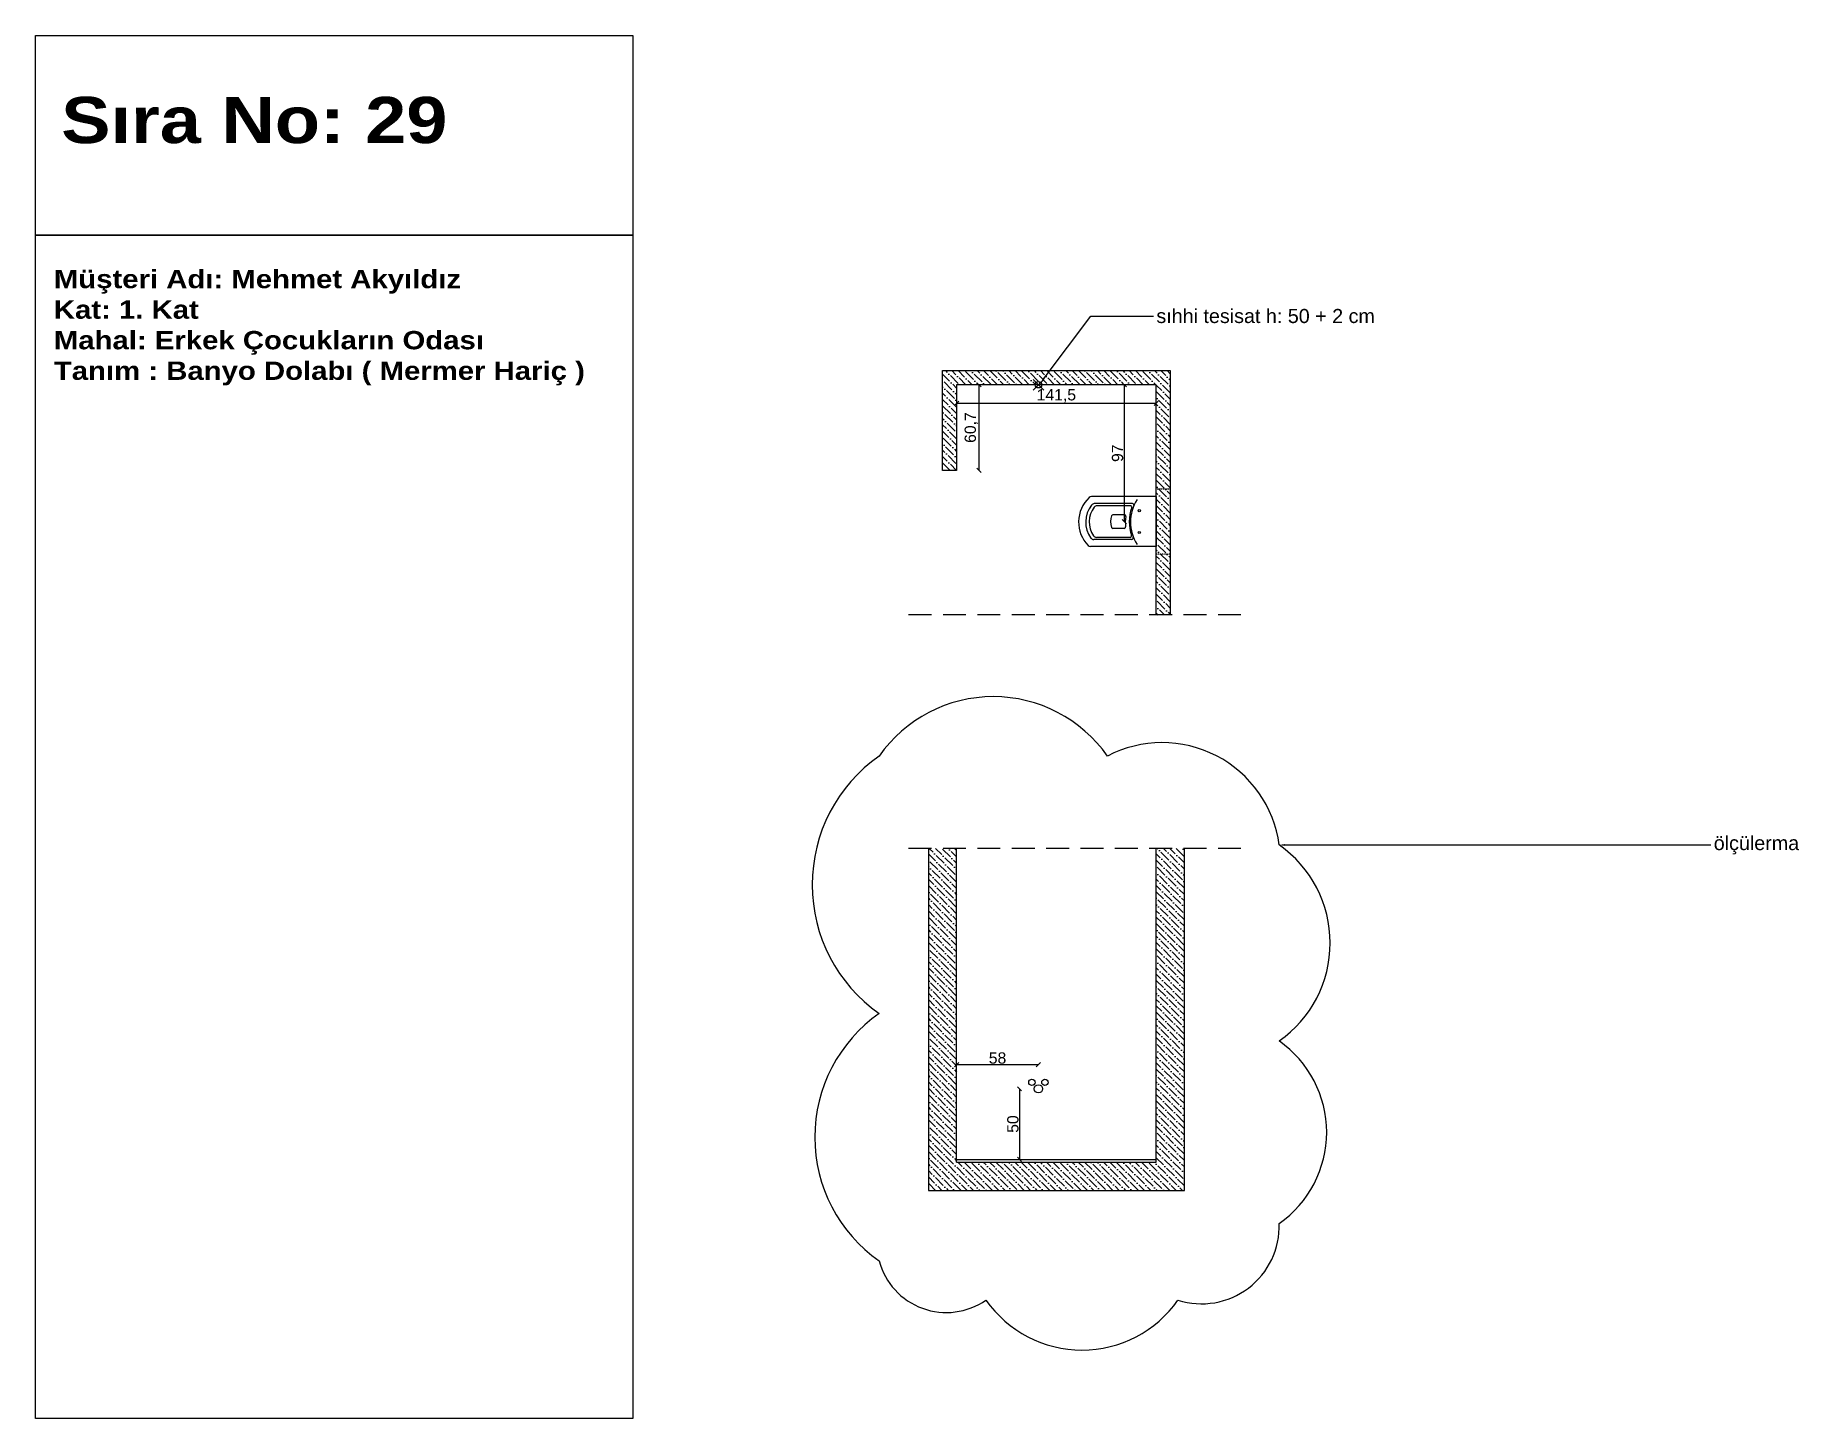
# Model space of a CAD drawing. Header units: millimetres. Extents: x -1860 to 15304, y 307 to 22353.
# Drawn here: x 3092 to 4347, y 1288 to 2269 of the extents above; entities that cross this region are included whole.
import ezdxf
from ezdxf import colors
from ezdxf.entities.mleader import LeaderData, LeaderLine
from ezdxf.math import Vec2, Vec3

# ---------------------------------------------------------------- set-up
doc = ezdxf.new("R2010")
doc.units = ezdxf.units.MM
doc.linetypes.add('( Hidden )', pattern=[0.375, 0.25, -0.125])
doc.linetypes.add('DOT', pattern=[0.25, 0, -0.25])
for name, color, linetype in [('dim_int', 183, 'Continuous'), ('perde', 90, 'Continuous'), ('prizler elektrik', 2, 'Continuous')]:
    doc.layers.add(name, color=color, linetype=linetype)
doc.layers.add('transparan', color=7, linetype='Continuous', transparency=0.75)
doc.layers.add('çerçeve', color=40, linetype='Continuous', lineweight=40)
doc.styles.get("Standard").update_dxf_attribs({"font": 'arial.ttf'})
doc.dimstyles.new('ISO-25', dxfattribs={"dimtxt": 8, "dimasz": 3, "dimexe": 1.25, "dimexo": 0.625, "dimtad": 1, "dimtxsty": 'Standard', "dimblk": 'OBLIQUE', "dimcen": 2.5, "dimse1": 1, "dimse2": 1, "dimadec": 0, "dimazin": 0, "dimtfac": 1, "dimtmove": 0, "dimatfit": 3, "dimldrblk": 'OBLIQUE', "dimfxl": 1, "dimarcsym": 0})
pattern_1 = [(315, (-3502.7175, 9351.9497), (6.1739261, -1.683798), [7.9375, -1.5875, 0, -1.5875])]

msp = doc.modelspace()

# ---------------------------------------------------------------- texts
at = {"layer": 'çerçeve', "color": 0, "lineweight": 25, "transparency": 33554687, "insert": (3384.3134, 2225.04879), "char_height": 32.7868852, "attachment_point": 3}
msp.add_mtext('{\\fArial Black|b1|i0|c162|p34;Sıra No: 29}', dxfattribs=at)
at = {"layer": 'çerçeve', "color": 0, "lineweight": 25, "transparency": 33554687, "insert": (3512.73557, 2102.42338), "char_height": 13, "width": 407.4693121, "attachment_point": 3}
msp.add_mtext('\\pxql;{\\fArial Black|b1|i0|c162|p34;Müşteri Adı: Mehmet Akyıldız\\PKat: 1. Kat \\PMahal: Erkek Çocukların Odası \\PTanım : Banyo Dolabı ( Mermer Hariç )  }', dxfattribs=at)

# ---------------------------------------------------------------- blocks, each defined once
blk = doc.blocks.new('_Oblique')
at = {"color": 0, "linetype": 'ByBlock', "lineweight": -2}
blk.add_line((-0.5, -0.5), (0.5, 0.5), dxfattribs=at)
blk = doc.blocks.new('*D248')
at = {"color": 0, "lineweight": -2, "transparency": 16777216}
blk.add_line((3761.2, 2020.9), (3761.2, 1960.2), dxfattribs=at)
at = {"layer": 'Defpoints', "color": 0, "transparency": 16777216}
for p in [(3745.4, 2020.9), (3745.4, 1960.2), (3761.2, 1960.2)]:
    blk.add_point(p, dxfattribs=at)
at = {"color": 0, "lineweight": -2, "transparency": 16777216, "xscale": 3, "yscale": 3, "zscale": 3}
for p, rotation in [((3761.2, 2020.9), 90), ((3761.2, 1960.2), 270)]:
    blk.add_blockref('_Oblique', p, dxfattribs=dict(at, rotation=rotation))
at = {"color": 0, "transparency": 16777216, "insert": (3755.8, 1990.6), "char_height": 8, "attachment_point": 5, "rotation": 90}
blk.add_mtext('60,7', dxfattribs=at)
blk = doc.blocks.new('*D249')
at = {"color": 0, "lineweight": -2, "transparency": 16777216}
blk.add_line((3886.9, 2007.7), (3745.4, 2007.7), dxfattribs=at)
at = {"layer": 'Defpoints', "color": 0, "transparency": 16777216}
for p in [(3745.4, 2020.9), (3886.9, 2020.9), (3745.4, 2007.7)]:
    blk.add_point(p, dxfattribs=at)
at = {"color": 0, "lineweight": -2, "transparency": 16777216, "xscale": 3, "yscale": 3, "zscale": 3, "rotation": 180}
blk.add_blockref('_Oblique', (3745.4, 2007.7), dxfattribs=at)
at = {"color": 0, "lineweight": -2, "transparency": 16777216, "xscale": 3, "yscale": 3, "zscale": 3}
blk.add_blockref('_Oblique', (3886.9, 2007.7), dxfattribs=at)
at = {"color": 0, "transparency": 16777216, "insert": (3816.1, 2013.1), "char_height": 8, "attachment_point": 5}
blk.add_mtext('141,5', dxfattribs=at)
blk = doc.blocks.new('klozettt')
at = {"layer": 'transparan'}
for p, q in [((30831.9, 9996.9), (30831.9, 10043.4)), ((30831.9, 9996.9), (30831.9, 10042.8)), ((30836.9, 10014.3), (30836.9, 10041.2)), ((30838.4, 10015.4), (30838.4, 10039.3)), ((30860.8, 10015.2), (30860.8, 10038.9)), ((30862.3, 10013.8), (30862.3, 10040.8)), ((30867.3, 9996.9), (30867.3, 10042.8)), ((30844.8, 10019.6), (30844.8, 10027.6)), ((30854.4, 10019.5), (30854.4, 10027.6))]:
    blk.add_line(p, q, dxfattribs=at)
at = {"layer": 'transparan', "linetype": 'DOT', "ltscale": 0.05}
for p, q in [((30826.4, 9986.9), (30826.4, 9996.9)), ((30826.4, 9996.9), (30872.8, 9996.9)), ((30872.8, 9996.9), (30872.8, 9986.9))]:
    blk.add_line(p, q, dxfattribs=at)
at = {"layer": 'transparan', "linetype": 'Continuous'}
blk.add_line((30867.3, 9996.9), (30831.9, 9996.9), dxfattribs=at)
at = {"layer": 'transparan'}
for centre in [(30841.9, 10008.9), (30857.3, 10008.9)]:
    blk.add_circle(centre, 0.75, dxfattribs=at)
for centre, radius, start, end in [((30849.3, 10027.9), 24, 43.837, 133.9934), ((30834.4, 10043.4), 2.5, 133.9934, 180.0201), ((30839.4, 10041.2), 2.5, 125.722, 180.0346), ((30849.3, 10027.4), 19.5, 51.8497, 125.722), ((30840.9, 10039.3), 2.5, 124.1713, 180.0375), ((30849.3, 10026.9), 17.5, 53.1214, 124.1713), ((30858.3, 10038.9), 2.5, 0.0198, 53.1214), ((30859.8, 10040.8), 2.5, 0.0198, 51.8498), ((30864.8, 10042.8), 2.5, 0.0195, 43.837), ((30845.8, 10027.6), 1, 109.3138, 180.0375), ((30849.6, 10016.7), 12.5, 70.7258, 109.3138), ((30853.4, 10027.6), 1, 0.0021, 70.7258), ((30849.3, 9985.1), 30, 57.7888, 122.2507), ((30838.2, 10014.4), 1.29, 182.1145, 291.8665), ((30839.4, 10015.4), 1, 180.0375, 288.0527), ((30849.3, 9985), 31, 70.8535, 108.0527), ((30845.8, 10019.6), 1, 180.0375, 276.2942), ((30849.3, 9987.8), 31, 82.6634, 96.2942), ((30853.4, 10019.5), 1, 262.6634, 0.0021), ((30859.8, 10015.2), 1, 250.8535, 305.4367), ((30859.8, 10015.2), 1, 305.4367, 0.0197), ((30861.2, 10013.8), 1.11, 254.2168, 357.0535)]:
    blk.add_arc(centre, radius, start, end, dxfattribs=at)
blk = doc.blocks.new('*D250')
at = {"color": 0, "lineweight": -2, "transparency": 16777216}
blk.add_line((3864.3, 2020.9), (3864.3, 1923.9), dxfattribs=at)
at = {"layer": 'Defpoints', "color": 0, "transparency": 16777216}
for p in [(3886.9, 2020.9), (3864.3, 1923.9), (3886.9, 1923.9)]:
    blk.add_point(p, dxfattribs=at)
at = {"color": 0, "lineweight": -2, "transparency": 16777216, "xscale": 3, "yscale": 3, "zscale": 3}
for p, rotation in [((3864.3, 2020.9), 90), ((3864.3, 1923.9), 270)]:
    blk.add_blockref('_Oblique', p, dxfattribs=dict(at, rotation=rotation))
at = {"color": 0, "transparency": 16777216, "insert": (3859.5, 1972.4), "char_height": 8, "attachment_point": 5, "rotation": 90}
blk.add_mtext('97', dxfattribs=at)
blk = doc.blocks.new('zgvfdvd')
at = {"layer": 'prizler elektrik', "lineweight": 30}
for p, q in [((22208.29, -7204.62), (22213.29, -7209.62)), ((22213.29, -7204.62), (22208.29, -7209.62))]:
    blk.add_line(p, q, dxfattribs=at)
blk.add_circle((22210.79, -7207.12), 1.5, dxfattribs=at)
blk = doc.blocks.new('*D251')
at = {"color": 0, "lineweight": -2, "transparency": 16777216}
blk.add_line((3790, 1521.8), (3790, 1471.8), dxfattribs=at)
at = {"layer": 'Defpoints', "color": 0, "transparency": 16777216}
for p in [(3803.4, 1521.8), (3790, 1471.8), (3803.4, 1471.8)]:
    blk.add_point(p, dxfattribs=at)
at = {"color": 0, "lineweight": -2, "transparency": 16777216, "xscale": 3, "yscale": 3, "zscale": 3}
for p, rotation in [((3790, 1521.8), 90), ((3790, 1471.8), 270)]:
    blk.add_blockref('_Oblique', p, dxfattribs=dict(at, rotation=rotation))
at = {"color": 0, "transparency": 16777216, "insert": (3785.3, 1496.8), "char_height": 8, "attachment_point": 5, "rotation": 90}
blk.add_mtext('50', dxfattribs=at)
blk = doc.blocks.new('*D252')
at = {"color": 0, "lineweight": -2, "transparency": 16777216}
blk.add_line((3803.4, 1538.9), (3745.4, 1538.9), dxfattribs=at)
at = {"layer": 'Defpoints', "color": 0, "transparency": 16777216}
for p in [(3745.4, 1538.9), (3745.4, 1521.8), (3803.4, 1521.8)]:
    blk.add_point(p, dxfattribs=at)
at = {"color": 0, "lineweight": -2, "transparency": 16777216, "xscale": 3, "yscale": 3, "zscale": 3, "rotation": 180}
blk.add_blockref('_Oblique', (3745.4, 1538.9), dxfattribs=at)
at = {"color": 0, "lineweight": -2, "transparency": 16777216, "xscale": 3, "yscale": 3, "zscale": 3}
blk.add_blockref('_Oblique', (3803.4, 1538.9), dxfattribs=at)
at = {"color": 0, "transparency": 16777216, "insert": (3774.4, 1543.6), "char_height": 8, "attachment_point": 5}
blk.add_mtext('58', dxfattribs=at)

# ---------------------------------------------------------------- dimensions: what is measured, and where the dimension line sits
for base, p1, p2, picture, middle in [((3745.39337, 2007.71505), (3886.89337, 2020.94058), (3745.39337, 2020.94058), '*D249', (3816.14337, 2013.14769)), ((3745.39337, 1538.89236), (3803.39337, 1521.77913), (3745.39337, 1521.77913), '*D252', (3774.39337, 1543.60194))]:
    dim = msp.add_linear_dim(base=base, p1=p1, p2=p2, dimstyle='ISO-25')
    dim.commit()
    dim.dimension.update_dxf_attribs({"geometry": picture, "text_midpoint": middle})
for base, p1, p2, picture, middle in [((3761.22555, 1960.24058), (3745.39337, 2020.94058), (3745.39337, 1960.24058), '*D248', (3755.79291, 1990.59058)), ((3864.25586, 1923.94058), (3886.89337, 2020.94058), (3886.89337, 1923.94058), '*D250', (3859.54628, 1972.44058)), ((3790.03959, 1471.77913), (3803.39337, 1521.77913), (3803.39337, 1471.77913), '*D251', (3785.33001, 1496.77913))]:
    dim = msp.add_linear_dim(base=base, p1=p1, p2=p2, angle=90, dimstyle='ISO-25')
    dim.commit()
    dim.dimension.update_dxf_attribs({"geometry": picture, "text_midpoint": middle})

# ---------------------------------------------------------------- hatches: boundary and pattern name
at = {"true_color": 0x636466, "transparency": 33554687}
h = msp.add_hatch(dxfattribs=at)
h.set_pattern_fill('ANSI36', color=251, angle=270)
h.set_pattern_definition(pattern_1)
h.paths.add_polyline_path([(3896.89337, 2030.94058), (3735.39337, 2030.94058), (3735.39337, 1960.24058), (3745.39337, 1960.24058), (3745.39337, 2020.94058), (3886.89337, 2020.94058), (3886.89337, 1857.7445), (3896.89337, 1857.7445)])
h = msp.add_hatch(dxfattribs=at)
h.set_pattern_fill('ANSI36', color=251, angle=270)
h.set_pattern_definition(pattern_1)
h.paths.add_polyline_path([(3906.89337, 1692.24867), (3886.89337, 1692.24867), (3886.89337, 1469.77913), (3745.39337, 1469.77913), (3745.39337, 1692.24867), (3725.39337, 1692.24867), (3725.39337, 1449.77913), (3906.89337, 1449.77913)])

# ---------------------------------------------------------------- linework, layer by layer
at = {"linetype": '( Hidden )', "ltscale": 65}
for p, q in [((3946.98183, 1857.7445), (3710.58213, 1857.7445)), ((3946.98183, 1692.24867), (3710.58213, 1692.24867))]:
    msp.add_line(p, q, dxfattribs=at)
for p, q in [((3725.39337, 1692.24867), (3725.39337, 1449.77913)), ((3745.39337, 1469.77913), (3745.39337, 1692.24867)), ((3886.89337, 1469.77913), (3886.89337, 1692.24867)), ((3906.89337, 1449.77913), (3906.89337, 1692.24867)), ((3745.39337, 1471.77913), (3886.89337, 1471.77913)), ((3745.39337, 1469.77913), (3886.89337, 1469.77913)), ((3725.39337, 1449.77913), (3906.89337, 1449.77913))]:
    msp.add_line(p, q)
for points in [[(3092.17375, 2268.637), (3515.83176, 2268.637), (3515.83176, 2127.0917), (3092.17375, 2127.0917)], [(3092.17375, 2127.0917), (3515.83176, 2127.0917), (3515.83176, 1287.98746), (3092.17375, 1287.98746)]]:
    msp.add_lwpolyline(points, close=True)
msp.add_lwpolyline([(3735.39337, 1960.24058), (3735.39337, 2030.94058), (3896.89337, 2030.94058), (3896.89337, 1857.7445), (3886.89337, 1857.7445), (3886.89337, 2020.94058), (3745.39337, 2020.94058), (3745.39337, 1960.24058), (3735.39337, 1960.24058)])
msp.add_lwpolyline([(3690.46742, 1757.69532, 0.52056705), (3690.46742, 1575.21423, 0.52056705), (3690.46742, 1399.72923, 0.52056705), (3766.21277, 1372.05654, 0.52056705), (3902.34025, 1372.05654, 0.52056705), (3974.09728, 1426.32051, 0.52056705), (3974.09728, 1555.71136, 0.52056705), (3974.09728, 1694.66535, 0.52056705), (3852.3233, 1757.69532, 0.52056705)], format="xyb", close=True)
for centre, radius in [((3798.78546, 1526.40682), 2.28227), ((3803.39337, 1521.77913), 2.9354), ((3808.01807, 1526.40682), 2.28227)]:
    msp.add_circle(centre, radius)

# ---------------------------------------------------------------- block references
at = {"layer": 'dim_int', "rotation": 89.99999999999997}
msp.add_blockref('klozettt', (13883.80122, -28925.64975), dxfattribs=at)
at = {"layer": 'perde', "color": 0, "xscale": 1.5, "yscale": 1.5, "zscale": 1.5, "rotation": 270}
msp.add_blockref('zgvfdvd', (14614.07878, 35337.12335), dxfattribs=at)

msp.set_redraw_order([(e.dxf.handle, doc.entitydb.next_handle()) for e in msp.query("TEXT MTEXT ATTDEF DIMENSION ARC_DIMENSION")])  # texts and dimensions are drawn at this point

# ---------------------------------------------------------------- leaders
at = {"color": 6}
ml = msp.add_multileader_mtext('Standard', dxfattribs=at)
ml.set_content('sıhhi tesisat h: 50 + 2 cm', color=6)
ml.set_leader_properties()
ml.build(insert=Vec2(0, 0))
ml.multileader.update_dxf_attribs({"dogleg_length": 44.44786})
ctx = ml.context
ctx.base_point, ctx.char_height, ctx.plane_origin = Vec3(3885.04194, 2069.61738), 10, Vec3(3804.98436, 2022.53157)
notes = []
notes.append((ctx, [(0, (1, 1, 0), (3840.59408, 2069.61738), (1, 0), 44.44786, [(0, [(3804.98436, 2022.53157)], 0, [])])]))
ctx.mtext.insert, ctx.mtext.flow_direction = Vec3(3887.04194, 2074.70264), 5
ml = msp.add_multileader_mtext('Standard', dxfattribs=at)
ml.set_content('ölçülerma ', color=6)
ml.set_leader_properties()
ml.build(insert=Vec2(0, 0))
ml.multileader.update_dxf_attribs({"dogleg_length": 44.44786})
ctx = ml.context
ctx.base_point, ctx.char_height, ctx.plane_origin = Vec3(4280.24485, 1694.66535), 10, Vec3(3974.09728, 1694.66535)
notes.append((ctx, [(0, (1, 1, 0), (4235.79699, 1694.66535), (1, 0), 44.44786, [(0, [(3974.09728, 1694.66535)], 0, [])])]))
ctx.mtext.insert, ctx.mtext.flow_direction = Vec3(4282.24485, 1701.03302), 5
for ctx, leaders in notes:
    for number, flags, end, landing, length, lines in leaders:
        leader = LeaderData()
        leader.index, (leader.has_last_leader_line, leader.has_dogleg_vector, leader.attachment_direction) = number, flags
        leader.last_leader_point, leader.dogleg_vector, leader.dogleg_length = Vec3(end), Vec3(landing), length
        for number, points, colour, breaks in lines:
            line = LeaderLine()
            line.index, line.vertices, line.color, line.breaks = number, Vec3.list(points), colors.encode_raw_color(colour), breaks
            leader.lines.append(line)
        ctx.leaders.append(leader)

doc.saveas('drawing.dxf')
